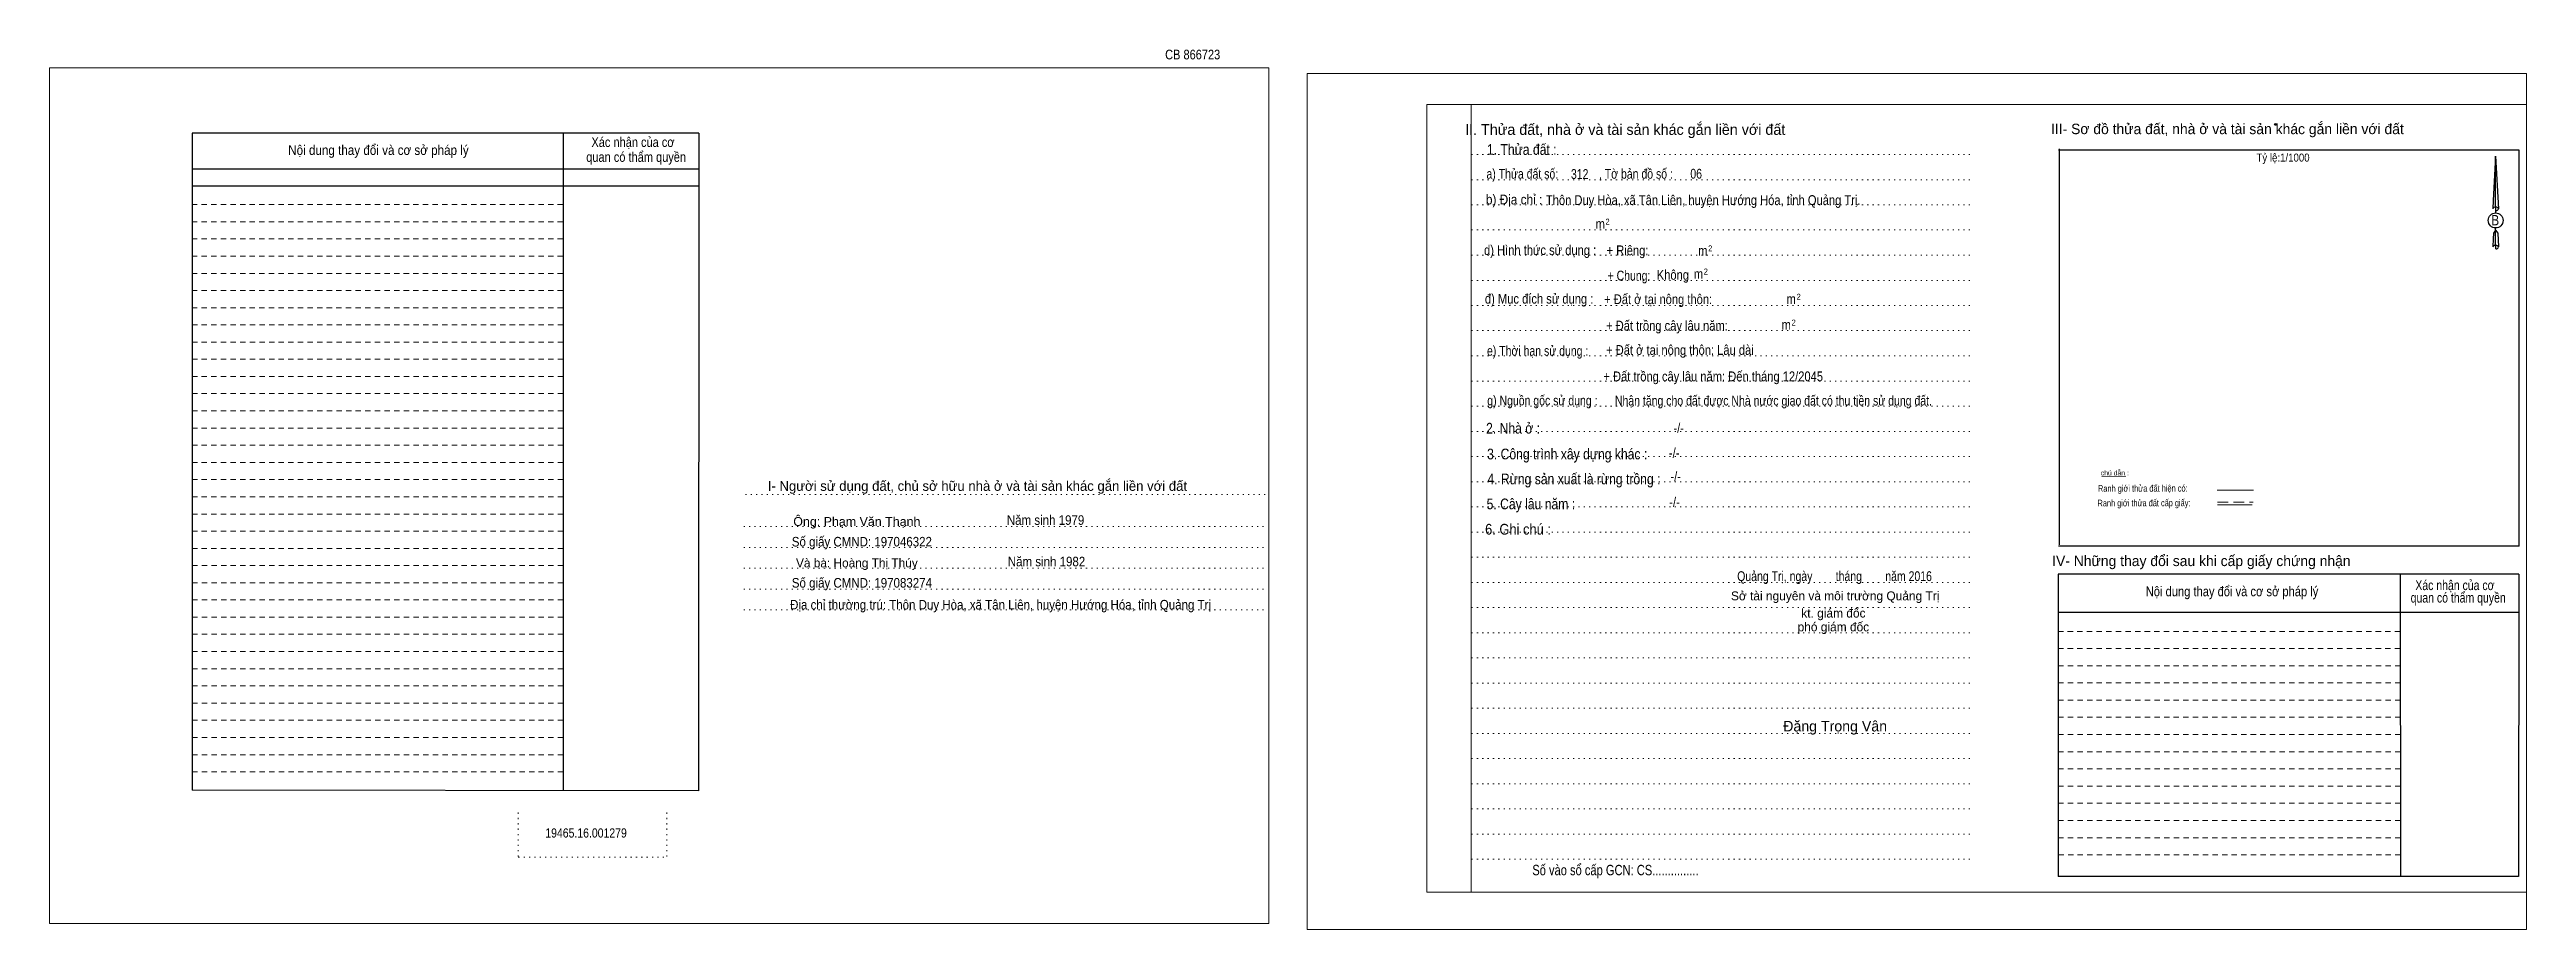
# Model space of a CAD drawing. Header units: metres. Extents: x 549135 to 549719, y 1838375 to 1838524.
# Drawn here: x 549134.7 to 549551.6, y 1838375.7 to 1838523.8 of the extents above; entities that cross this region are included whole.
import ezdxf
from ezdxf.enums import TextEntityAlignment as Align

# ---------------------------------------------------------------- set-up
doc = ezdxf.new("R2010")
doc.units = ezdxf.units.M
doc.header["$LTSCALE"] = 0.6
doc.header["$PDMODE"] = 32
doc.header["$PDSIZE"] = 0.3
for name, pattern in [('DOTTED', [1.5, 0.3, -1.2]), ('MEDIUM_DASHED', [4.5, 3, -1.5]), ('SHORT_DASHED', [2.7, 1.5, -1.2])]:
    doc.linetypes.add(name, pattern=pattern)
for name, color, linetype, lineweight in [('1', 7, 'DOTTED', 13), ('18', 7, 'Continuous', 25), ('2', 7, 'SHORT_DASHED', 13), ('28', 7, 'Continuous', 25), ('55', 7, 'Continuous', 13)]:
    doc.layers.add(name, color=color, linetype=linetype, lineweight=lineweight)
doc.layers.add('40', color=7, linetype='Continuous')
doc.layers.add('8', color=7, linetype='Continuous')

msp = doc.modelspace()

# ---------------------------------------------------------------- texts
at = {"layer": '18'}
for s, height, p in [('II. Thửa đất, nhà ở và tài sản khác gắn liền với đất', 1.8, (549399.94, 1838509.44)), ('Sở tài nguyên và môi trường Quảng Trị', 1.5, (549435.275, 1838431.12)), ('kt. giám đốc', 1.5, (549434.975, 1838428.22)), ('phó giám đốc', 1.5, (549434.97, 1838425.9)), ('Đặng Trọng Vân', 1.782, (549435.265, 1838409.06))]:
    msp.add_text(s, height=height, dxfattribs=at).set_placement(p, align=Align.CENTER)
for s, height, width, p in [('1. Thửa đất :', 1.8, 0.85, (549382.525, 1838506.08)), ('a) Thửa đất số:              , Tờ bản đồ số : ', 1.65, 0.8, (549392.515, 1838502.06)), ('06', 1.65, 0.8, (549411.88, 1838502.08)), ('b) Địa chỉ : ', 1.65, 0.9, (549381.51, 1838497.74)), (' Thôn Duy Hòa, xã Tân Liên, huyện Hướng Hóa, tỉnh Quảng Trị.', 1.65, 0.85, (549412.8, 1838497.64)), ('2', 1, 0.75, (549396.965, 1838494.34)), ('B', 1.728, 0.85, (549546.365, 1838494.22)), ('d) Hình thức sử dụng :', 1.65, 0.85, (549385.615, 1838489.22)), (' m', 1.65, 0.85, (549395.475, 1838493.64)), ('+ Riêng: ', 1.65, 0.85, (549400.585, 1838489.18)), ('2', 1, 0.75, (549414.245, 1838489.84)), ('       + Chung:', 1.65, 0.8, (549398.855, 1838484.94)), ('Không', 1.65, 0.85, (549407.955, 1838485.06)), (' m', 1.65, 0.85, (549412.735, 1838489.12)), ('2', 1, 0.75, (549413.505, 1838485.94)), ('đ) Mục đích sử dụng :', 1.65, 0.85, (549385.445, 1838481.04)), ('+ Đất ở tại nông thôn:', 1.65, 0.85, (549405.475, 1838480.96)), (' m', 1.65, 0.85, (549411.995, 1838485.22)), ('2', 1, 0.75, (549429.125, 1838481.7)), ('+ Đất trồng cây lâu năm:', 1.65, 0.85, (549406.96, 1838476.52)), (' m', 1.65, 0.85, (549427.615, 1838481)), ('2', 1, 0.75, (549428.285, 1838477.36)), ('+ Đất ở tại nông thôn: Lâu dài', 1.65, 0.85, (549409.14, 1838472.42)), (' m', 1.65, 0.85, (549426.775, 1838476.66)), ('e) Thời hạn sử dụng :', 1.65, 0.8, (549385.2, 1838472.28)), ('+ Đất trồng cây lâu năm: Đến tháng 12/2045', 1.65, 0.85, (549414.745, 1838467.98)), ('g) Nguồn gốc sử dụng :', 1.65, 0.8, (549385.995, 1838463.92)), ('Nhận tặng cho đất được Nhà nước giao đất có thu tiền sử dụng đất.', 1.65, 0.8, (549424.88, 1838463.9)), ('2. Nhà ở :', 1.8, 0.85, (549381.055, 1838459.18)), ('3. Công trình xây dựng khác :', 1.8, 0.85, (549390.17, 1838454.84)), ('4. Rừng sản xuất là rừng trồng :', 1.8, 0.85, (549391.305, 1838450.64)), ('5. Cây lâu năm :', 1.8, 0.85, (549384.055, 1838446.44)), ('6. Ghi chú :', 1.8, 0.9, (549381.895, 1838442.18)), ('Quảng Trị, ngày        tháng        năm 2016', 1.65, 0.8, (549435.17, 1838434.36)), ('19465.16.001279', 1.55, 0.85, (549225.04, 1838391.2)), ('Số vào sổ cấp GCN: CS...............', 1.75, 0.8, (549398.29, 1838384.86))]:
    msp.add_text(s, height=height, dxfattribs=dict(at, width=width)).set_placement(p, align=Align.CENTER)
at = {"layer": '2'}
for s, height, width, p in [('Nội dung thay đổi và cơ sở pháp lý', 1.63, 0.9, (549190.1, 1838506.06)), ('Nội dung thay đổi và cơ sở pháp lý', 1.63, 0.9, (549190.1, 1838506.06)), ('Xác nhận của cơ', 1.63, 0.85, (549232.935, 1838507.4)), ('Xác nhận của cơ', 1.63, 0.85, (549232.935, 1838507.4)), (' quan có thẩm quyền', 1.63, 0.85, (549233.21, 1838504.9)), (' quan có thẩm quyền', 1.63, 0.85, (549233.21, 1838504.9)), ('Tỷ lệ:1/1000', 1.35, 0.9, (549510.65, 1838504.94))]:
    msp.add_text(s, height=height, dxfattribs=dict(at, width=width)).set_placement(p, align=Align.CENTER)
at = {"layer": '28'}
for s, height, p in [('III- Sơ đồ thửa đất, nhà ở và tài sản khác gắn liền với đất', 1.75, (549501.285, 1838509.56)), ('I- Người sử dụng đất, chủ sở hữu nhà ở và tài sản khác gắn liền với đất', 1.653, (549290.91, 1838449.54)), ('Và bà: Hoàng Thị Thúy', 1.49, (549270.62, 1838436.67)), ('IV- Những thay đổi sau khi cấp giấy chứng nhận', 1.75, (549496.905, 1838436.88))]:
    msp.add_text(s, height=height, dxfattribs=at).set_placement(p, align=Align.CENTER)
for s, height, width, p in [('-/-', 1.65, 0.85, (549408.935, 1838459.28)), ('-/-', 1.65, 0.85, (549408.175, 1838455.1)), ('-/-', 1.65, 0.85, (549408.435, 1838451.14)), ('Ông: Phạm Văn Thạnh', 1.49, 1.05, (549270.615, 1838443.64)), ('Năm sinh 1979', 1.61, 0.9, (549302.375, 1838443.82)), ('-/-', 1.65, 0.85, (549408.235, 1838446.82)), ('Số giấy CMND: 197046322', 1.61, 0.9, (549271.46, 1838440.18)), ('Năm sinh 1982', 1.61, 0.9, (549302.535, 1838436.84)), ('Số giấy CMND: 197083274', 1.61, 0.9, (549271.465, 1838433.26)), ('Nội dung thay đổi và cơ sở pháp lý', 1.65, 0.85, (549502.07, 1838431.8)), (' quan có thẩm quyền', 1.65, 0.8, (549539.885, 1838430.74)), ('Xác nhận của cơ', 1.65, 0.8, (549539.58, 1838432.84)), ('Địa chỉ thường trú: Thôn Duy Hòa, xã Tân Liên, huyện Hướng Hóa, tỉnh Quảng Trị', 1.61, 0.9, (549294.8, 1838429.58))]:
    msp.add_text(s, height=height, dxfattribs=dict(at, width=width)).set_placement(p, align=Align.CENTER)
at = {"layer": '40', "width": 0.85}
msp.add_text('CB 866723', height=1.63, dxfattribs=at).set_placement((549327.135, 1838522.14), align=Align.CENTER)
at = {"layer": '55', "width": 0.8}
for s, height, p in [('Ranh giới thửa đất hiện có:', 1.128, (549487.0487, 1838449.3975)), ('Ranh giới thửa đất cấp giấy:', 1.123, (549487.2487, 1838446.9381))]:
    msp.add_text(s, height=height, rotation=0.135, dxfattribs=at).set_placement(p, align=Align.CENTER)
at = {"layer": '55'}
msp.add_text('chú dẫn :', height=0.8281, rotation=359.974, dxfattribs=at).set_placement((549482.3398, 1838452.1389), align=Align.CENTER)
at = {"layer": '8', "width": 0.8}
msp.add_text('312', height=1.65, dxfattribs=at).set_placement((549392.275, 1838502.02), align=Align.CENTER)

# ---------------------------------------------------------------- linework, layer by layer
at = {"layer": '1', "linetype": 'Continuous'}
for p, q in [((549366.52, 1838514.54), (549551.62, 1838514.54)), ((549366.52, 1838514.54), (549366.52, 1838382.04)), ((549551.62, 1838514.54), (549551.62, 1838380.92)), ((549366.52, 1838382.04), (549551.62, 1838382.04))]:
    msp.add_line(p, q, dxfattribs=at)
at = {"layer": '1'}
for p, q in [((549374.02, 1838514.54), (549374.02, 1838382.04)), ((549374.02, 1838514.54), (549374.02, 1838382.04)), ((549374.08, 1838506.14), (549458.62, 1838506.14)), ((549374.08, 1838501.9), (549458.62, 1838501.9)), ((549374.08, 1838497.66), (549458.62, 1838497.66)), ((549374.08, 1838493.44), (549458.62, 1838493.44)), ((549374.08, 1838489.2), (549458.62, 1838489.2)), ((549374.08, 1838484.96), (549458.62, 1838484.96)), ((549374.08, 1838480.72), (549458.62, 1838480.72)), ((549374.08, 1838476.5), (549458.62, 1838476.5)), ((549374.08, 1838472.24), (549458.62, 1838472.24)), ((549374.08, 1838468.02), (549458.62, 1838468.02)), ((549374.08, 1838463.78), (549458.62, 1838463.78)), ((549374.08, 1838459.54), (549458.62, 1838459.54)), ((549374.08, 1838455.3), (549458.62, 1838455.3)), ((549374.08, 1838451.08), (549458.62, 1838451.08)), ((549251.86, 1838448.92), (549339.92, 1838448.92)), ((549374.08, 1838446.84), (549458.62, 1838446.84)), ((549251.58, 1838443.52), (549339.62, 1838443.52)), ((549374.08, 1838442.6), (549458.62, 1838442.6)), ((549251.58, 1838440.02), (549339.62, 1838440.02)), ((549374.08, 1838438.36), (549458.62, 1838438.36)), ((549251.58, 1838436.52), (549339.62, 1838436.52)), ((549251.58, 1838433.02), (549339.62, 1838433.02)), ((549374.08, 1838434.12), (549458.62, 1838434.12)), ((549251.58, 1838429.52), (549339.62, 1838429.52)), ((549374.08, 1838429.9), (549458.62, 1838429.9)), ((549374.08, 1838425.66), (549458.62, 1838425.66)), ((549374.08, 1838421.42), (549458.62, 1838421.42)), ((549374.08, 1838417.18), (549458.62, 1838417.18)), ((549374.08, 1838412.96), (549458.62, 1838412.96)), ((549374.08, 1838408.72), (549458.62, 1838408.72)), ((549374.08, 1838404.48), (549458.62, 1838404.48)), ((549374.08, 1838400.24), (549458.62, 1838400.24)), ((549213.64, 1838395.4), (549213.64, 1838387.88)), ((549238.62, 1838395.4), (549238.62, 1838387.88)), ((549374.08, 1838396.02), (549458.62, 1838396.02)), ((549374.08, 1838391.78), (549458.62, 1838391.78)), ((549213.64, 1838387.88), (549238.62, 1838387.88)), ((549374.08, 1838387.54), (549458.62, 1838387.54))]:
    msp.add_line(p, q, dxfattribs=at)
at = {"layer": '1', "linetype": 'Continuous'}
for points in [[(549134.74, 1838376.74), (549339.94, 1838376.74), (549339.94, 1838520.74), (549134.74, 1838520.74)], [(549134.74, 1838520.74), (549339.94, 1838520.74), (549339.94, 1838376.74), (549134.74, 1838376.74)], [(549134.74, 1838376.74), (549339.94, 1838376.74), (549339.94, 1838520.74), (549134.74, 1838520.74)], [(549346.42, 1838375.74), (549551.62, 1838375.74), (549551.62, 1838519.74), (549346.42, 1838519.74)], [(549374.02, 1838514.54), (549551.62, 1838514.54), (549551.62, 1838382.04), (549374.02, 1838382.04)]]:
    msp.add_lwpolyline(points, close=True, dxfattribs=at)
at = {"layer": '18'}
for p, q in [((549546.42, 1838505.84), (549546.9, 1838497)), ((549546.42, 1838505.84), (549546.9, 1838497)), ((549546.42, 1838505.84), (549546.9, 1838497)), ((549546.04, 1838498.38), (549545.96, 1838497.02)), ((549546.42, 1838497.3), (549546.42, 1838496.96)), ((549546.42, 1838496.96), (549546.42, 1838496.7)), ((549546.42, 1838496.7), (549546.42, 1838496.36)), ((549546.42, 1838496.7), (549546.42, 1838496.36)), ((549546.42, 1838496.7), (549546.42, 1838496.36)), ((549546.9, 1838497), (549546.9, 1838497.02)), ((549546.42, 1838493.38), (549546.42, 1838493.78)), ((549546.42, 1838493.38), (549546.42, 1838493.78)), ((549546.42, 1838493.38), (549546.42, 1838493.78)), ((549546.42, 1838493.38), (549546.78, 1838492.9)), ((549546.42, 1838493.38), (549546.78, 1838492.9)), ((549546.42, 1838493.38), (549546.78, 1838492.9)), ((549546.42, 1838490.88), (549546.42, 1838490.54)), ((549546.78, 1838492.9), (549546.9, 1838490.58)), ((549546.78, 1838492.9), (549546.9, 1838490.58)), ((549546.78, 1838492.9), (549546.9, 1838490.58)), ((549546.42, 1838490.54), (549546.42, 1838490.28)), ((549546.9, 1838490.58), (549546.9, 1838490.6))]:
    msp.add_line(p, q, dxfattribs=at)
for points in [[(549546.42, 1838497.3), (549546.42, 1838505.84), (549546.04, 1838498.38)], [(549546.42, 1838490.88), (549546.42, 1838493.38), (549546.1, 1838492.9), (549546.04, 1838491.96), (549545.96, 1838490.6)]]:
    msp.add_lwpolyline(points, dxfattribs=at)
msp.add_ellipse((549546.4386, 1838495.0347), major_axis=(0, 1.258), ratio=0.983453, dxfattribs=at)
for centre, start_param, end_param in [((549546.439, 1838496.9732), 1.57079633, 3.07445202), ((549546.439, 1838496.9732), 0.06714063, 1.57079633), ((549546.439, 1838496.9732), 4.71238898, 6.28318531), ((549546.439, 1838490.5527), 1.57079633, 2.49106941), ((549546.439, 1838490.5527), 0.06714063, 1.57079633), ((549546.439, 1838490.5527), 2.49106941, 3.07427841), ((549546.439, 1838490.5527), 4.71238898, 6.28318531)]:
    msp.add_ellipse(centre, major_axis=(0.4535, 0), ratio=0.655448, start_param=start_param, end_param=end_param, dxfattribs=at)
at = {"layer": '2', "linetype": 'Continuous', "lineweight": 25}
for p, q in [((549244, 1838509.7), (549158.74, 1838509.7)), ((549158.74, 1838509.7), (549158.74, 1838399.18)), ((549221.16, 1838509.7), (549221.2, 1838399.1)), ((549244, 1838503.66), (549158.84, 1838503.66)), ((549244, 1838500.78), (549158.84, 1838500.78))]:
    msp.add_line(p, q, dxfattribs=at)
at = {"layer": '2'}
for p, q in [((549221.16, 1838497.72), (549158.72, 1838497.72)), ((549221.16, 1838494.82), (549158.72, 1838494.82)), ((549221.16, 1838494.82), (549158.74, 1838494.82)), ((549221.16, 1838491.92), (549158.74, 1838491.92)), ((549221.16, 1838489.04), (549158.74, 1838489.04)), ((549221.16, 1838486.14), (549158.74, 1838486.14)), ((549221.16, 1838483.24), (549158.74, 1838483.24)), ((549221.16, 1838480.36), (549158.74, 1838480.36)), ((549221.18, 1838477.46), (549158.74, 1838477.46)), ((549221.18, 1838474.58), (549158.74, 1838474.58)), ((549221.18, 1838471.68), (549158.74, 1838471.68)), ((549221.18, 1838468.78), (549158.74, 1838468.78)), ((549221.18, 1838465.9), (549158.74, 1838465.9)), ((549221.18, 1838463), (549158.74, 1838463)), ((549221.18, 1838460.1), (549158.74, 1838460.1)), ((549221.18, 1838457.22), (549158.74, 1838457.22)), ((549221.18, 1838454.32), (549158.74, 1838454.32)), ((549221.18, 1838451.44), (549158.74, 1838451.44)), ((549221.18, 1838448.54), (549158.74, 1838448.54)), ((549221.18, 1838445.64), (549158.74, 1838445.64)), ((549221.18, 1838442.76), (549158.74, 1838442.76)), ((549221.18, 1838439.86), (549158.74, 1838439.86)), ((549221.2, 1838436.96), (549158.74, 1838436.96)), ((549221.2, 1838434.08), (549158.74, 1838434.08)), ((549221.2, 1838431.18), (549158.74, 1838431.18)), ((549221.2, 1838428.28), (549158.74, 1838428.28)), ((549221.2, 1838425.4), (549158.74, 1838425.4)), ((549221.2, 1838422.5), (549158.74, 1838422.5)), ((549530.38, 1838423), (549472.82, 1838423)), ((549530.4, 1838420.12), (549472.82, 1838420.12)), ((549221.2, 1838419.62), (549158.74, 1838419.62)), ((549221.2, 1838416.72), (549158.74, 1838416.72)), ((549530.4, 1838417.22), (549472.82, 1838417.22)), ((549221.2, 1838413.82), (549158.74, 1838413.82)), ((549530.4, 1838414.32), (549472.82, 1838414.32)), ((549221.2, 1838410.94), (549158.74, 1838410.94)), ((549221.2, 1838408.04), (549158.74, 1838408.04)), ((549530.4, 1838411.44), (549472.82, 1838411.44)), ((549530.4, 1838408.54), (549472.82, 1838408.54)), ((549221.2, 1838405.14), (549158.74, 1838405.14)), ((549530.4, 1838405.64), (549472.82, 1838405.64)), ((549221.2, 1838402.26), (549158.74, 1838402.26)), ((549530.42, 1838402.76), (549472.82, 1838402.76)), ((549530.42, 1838399.86), (549472.82, 1838399.86)), ((549530.42, 1838396.98), (549472.82, 1838396.98)), ((549530.42, 1838394.08), (549472.82, 1838394.08)), ((549530.42, 1838391.18), (549472.82, 1838391.18)), ((549530.44, 1838388.3), (549472.82, 1838388.3))]:
    msp.add_line(p, q, dxfattribs=at)
at = {"layer": '2', "linetype": 'Continuous', "lineweight": 25}
msp.add_lwpolyline([(549244, 1838509.7), (549243.96, 1838399.06), (549158.74, 1838399.18)], dxfattribs=at)
at = {"layer": '28'}
for p, q in [((549472.96, 1838507.1), (549472.96, 1838440.46)), ((549550.4, 1838440.24), (549472.88, 1838440.24)), ((549530.38, 1838435.54), (549530.44, 1838384.66)), ((549550.34, 1838435.54), (549550.3, 1838384.66)), ((549550.32, 1838429.08), (549472.82, 1838429.08)), ((549550.3, 1838384.66), (549472.82, 1838384.66))]:
    msp.add_line(p, q, dxfattribs=at)
at = {"layer": '28', "linetype": 'SHORT_DASHED', "lineweight": 13}
msp.add_line((549530.38, 1838425.9), (549472.82, 1838425.9), dxfattribs=at)
at = {"layer": '28'}
for points in [[(549550.4, 1838440.24), (549550.4, 1838506.88), (549472.88, 1838506.88)], [(549550.34, 1838435.54), (549472.82, 1838435.54), (549472.82, 1838384.66)]]:
    msp.add_lwpolyline(points, dxfattribs=at)
msp.add_point((549509.36, 1838511.2), dxfattribs=at)
at = {"layer": '55'}
for p, q in [((549480.18, 1838451.94), (549484.22, 1838452)), ((549499.56, 1838449.68), (549505.66, 1838449.68)), ((549499.62, 1838447.2), (549505.48, 1838447.2)), ((549499.62, 1838447.2), (549505.48, 1838447.2))]:
    msp.add_line(p, q, dxfattribs=at)
at = {"layer": '55', "linetype": 'MEDIUM_DASHED'}
msp.add_line((549499.62, 1838447.64), (549505.62, 1838447.64), dxfattribs=at)

msp.set_redraw_order([(e.dxf.handle, doc.entitydb.next_handle()) for e in msp.query("TEXT MTEXT ATTDEF DIMENSION ARC_DIMENSION")])  # texts and dimensions are drawn at this point

doc.saveas('drawing.dxf')
